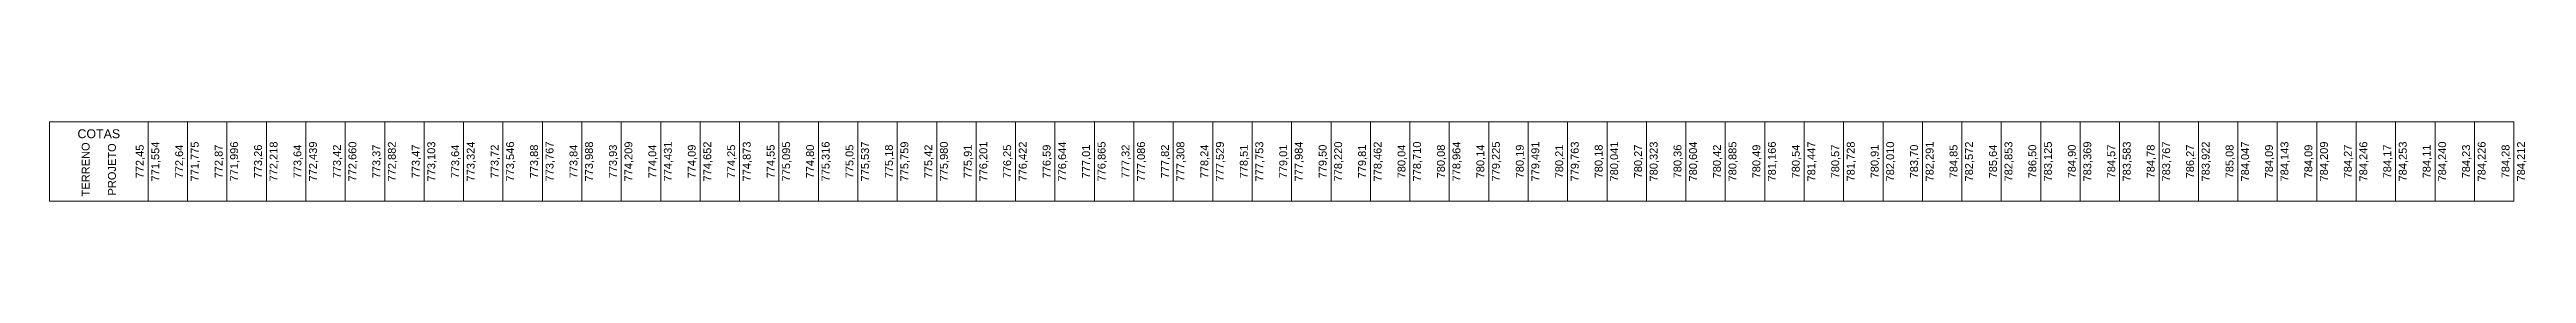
# Model space of a CAD drawing. Header units: metres. Extents: x 303118 to 359298, y 7408194 to 7460879.
# Drawn here: x 351634 to 352890, y 7420087 to 7420127 of the extents above; entities that cross this region are included whole.
import ezdxf

# ---------------------------------------------------------------- set-up
doc = ezdxf.new("R2010")
doc.units = ezdxf.units.M
doc.header["$LTSCALE"] = 10
doc.layers.add('F-VT-CAIXA', color=4, linetype='Continuous', lineweight=0)
doc.layers.add('F-VT-COTAS', color=2, linetype='Continuous', lineweight=0)
doc.layers.add('U-VT-PERFIL', color=4, linetype='Continuous')
doc.styles.add('Arial', font='arial.ttf')
doc.styles.add('R80', font='arial.ttf')

msp = doc.modelspace()

# ---------------------------------------------------------------- texts
at = {"layer": 'F-VT-COTAS', "color": 2, "linetype": 'Continuous', "lineweight": 0, "char_height": 4, "rotation": 90, "style": 'R80'}
for s, insert, attachment_point in [('{\\C1;772,45}', (351682.583, 7420106.777), 8), ('{\\C3;771,554}', (351688.083, 7420106.777), 5), ('{\\C1;772,64}', (351702.583, 7420106.777), 8), ('{\\C3;771,775}', (351708.083, 7420106.777), 5), ('{\\C1;772,87}', (351722.583, 7420106.777), 8), ('{\\C3;771,996}', (351728.083, 7420106.777), 5), ('{\\C1;773,26}', (351742.583, 7420106.777), 8), ('{\\C3;772,218}', (351748.083, 7420106.777), 5), ('{\\C1;773,64}', (351762.583, 7420106.777), 8), ('{\\C3;772,439}', (351768.083, 7420106.777), 5), ('{\\C1;773,42}', (351782.583, 7420106.777), 8), ('{\\C3;772,660}', (351788.083, 7420106.777), 5), ('{\\C1;773,37}', (351802.583, 7420106.777), 8), ('{\\C3;772,882}', (351808.083, 7420106.777), 5), ('{\\C1;773,47}', (351822.583, 7420106.777), 8), ('{\\C3;773,103}', (351828.083, 7420106.777), 5), ('{\\C1;773,64}', (351842.583, 7420106.777), 8), ('{\\C3;773,324}', (351848.083, 7420106.777), 5), ('{\\C1;773,72}', (351862.583, 7420106.777), 8), ('{\\C3;773,546}', (351868.083, 7420106.777), 5), ('{\\C1;773,88}', (351882.583, 7420106.777), 8), ('{\\C3;773,767}', (351888.083, 7420106.777), 5), ('{\\C1;773,84}', (351902.583, 7420106.777), 8), ('{\\C3;773,988}', (351908.083, 7420106.777), 5), ('{\\C1;773,93}', (351922.583, 7420106.777), 8), ('{\\C3;774,209}', (351928.083, 7420106.777), 5), ('{\\C1;774,04}', (351942.583, 7420106.777), 8), ('{\\C3;774,431}', (351948.083, 7420106.777), 5), ('{\\C1;774,09}', (351962.583, 7420106.777), 8), ('{\\C3;774,652}', (351968.083, 7420106.777), 5), ('{\\C1;774,25}', (351982.583, 7420106.777), 8), ('{\\C3;774,873}', (351988.083, 7420106.777), 5), ('{\\C1;774,55}', (352002.583, 7420106.777), 8), ('{\\C3;775,095}', (352008.083, 7420106.777), 5), ('{\\C1;774,80}', (352022.583, 7420106.777), 8), ('{\\C3;775,316}', (352028.083, 7420106.777), 5), ('{\\C1;775,05}', (352042.583, 7420106.777), 8), ('{\\C3;775,537}', (352048.083, 7420106.777), 5), ('{\\C1;775,18}', (352062.583, 7420106.777), 8), ('{\\C3;775,759}', (352068.083, 7420106.777), 5), ('{\\C1;775,42}', (352082.583, 7420106.777), 8), ('{\\C3;775,980}', (352088.083, 7420106.777), 5), ('{\\C1;775,91}', (352102.583, 7420106.777), 8), ('{\\C3;776,201}', (352108.083, 7420106.777), 5), ('{\\C1;776,25}', (352122.583, 7420106.777), 8), ('{\\C3;776,422}', (352128.083, 7420106.777), 5), ('{\\C1;776,59}', (352142.583, 7420106.777), 8), ('{\\C3;776,644}', (352148.083, 7420106.777), 5), ('{\\C1;777,01}', (352162.583, 7420106.777), 8), ('{\\C3;776,865}', (352168.083, 7420106.777), 5), ('{\\C1;777,32}', (352182.583, 7420106.777), 8), ('{\\C3;777,086}', (352188.083, 7420106.777), 5), ('{\\C1;777,82}', (352202.583, 7420106.777), 8), ('{\\C3;777,308}', (352208.083, 7420106.777), 5), ('{\\C1;778,24}', (352222.583, 7420106.777), 8), ('{\\C3;777,529}', (352228.083, 7420106.777), 5), ('{\\C1;778,51}', (352242.583, 7420106.777), 8), ('{\\C3;777,753}', (352248.083, 7420106.777), 5), ('{\\C1;779,01}', (352262.583, 7420106.777), 8), ('{\\C3;777,984}', (352268.083, 7420106.777), 5), ('{\\C1;779,50}', (352282.583, 7420106.777), 8), ('{\\C3;778,220}', (352288.083, 7420106.777), 5), ('{\\C1;779,81}', (352302.583, 7420106.777), 8), ('{\\C3;778,462}', (352308.083, 7420106.777), 5), ('{\\C1;780,04}', (352322.583, 7420106.777), 8), ('{\\C3;778,710}', (352328.083, 7420106.777), 5), ('{\\C1;780,08}', (352342.583, 7420106.777), 8), ('{\\C3;778,964}', (352348.083, 7420106.777), 5), ('{\\C1;780,14}', (352362.583, 7420106.777), 8), ('{\\C3;779,225}', (352368.083, 7420106.777), 5), ('{\\C1;780,19}', (352382.583, 7420106.777), 8), ('{\\C3;779,491}', (352388.083, 7420106.777), 5), ('{\\C1;780,21}', (352402.583, 7420106.777), 8), ('{\\C3;779,763}', (352408.083, 7420106.777), 5), ('{\\C1;780,18}', (352422.583, 7420106.777), 8), ('{\\C3;780,041}', (352428.083, 7420106.777), 5), ('{\\C1;780,27}', (352442.583, 7420106.777), 8), ('{\\C3;780,323}', (352448.083, 7420106.777), 5), ('{\\C1;780,36}', (352462.583, 7420106.777), 8), ('{\\C3;780,604}', (352468.083, 7420106.777), 5), ('{\\C1;780,42}', (352482.583, 7420106.777), 8), ('{\\C3;780,885}', (352488.083, 7420106.777), 5), ('{\\C1;780,49}', (352502.583, 7420106.777), 8), ('{\\C3;781,166}', (352508.083, 7420106.777), 5), ('{\\C1;780,54}', (352522.583, 7420106.777), 8), ('{\\C3;781,447}', (352528.083, 7420106.777), 5), ('{\\C1;780,57}', (352542.583, 7420106.777), 8), ('{\\C3;781,728}', (352548.083, 7420106.777), 5), ('{\\C1;780,91}', (352562.583, 7420106.777), 8), ('{\\C3;782,010}', (352568.083, 7420106.777), 5), ('{\\C1;783,70}', (352582.583, 7420106.777), 8), ('{\\C3;782,291}', (352588.083, 7420106.777), 5), ('{\\C1;784,85}', (352602.583, 7420106.777), 8), ('{\\C3;782,572}', (352608.083, 7420106.777), 5), ('{\\C1;785,64}', (352622.583, 7420106.777), 8), ('{\\C3;782,853}', (352628.083, 7420106.777), 5), ('{\\C1;786,50}', (352642.583, 7420106.777), 8), ('{\\C3;783,125}', (352648.083, 7420106.777), 5), ('{\\C1;784,90}', (352662.583, 7420106.777), 8), ('{\\C3;783,369}', (352668.083, 7420106.777), 5), ('{\\C1;784,57}', (352682.583, 7420106.777), 8), ('{\\C3;783,583}', (352688.083, 7420106.777), 5), ('{\\C1;784,78}', (352702.583, 7420106.777), 8), ('{\\C3;783,767}', (352708.083, 7420106.777), 5), ('{\\C1;786,27}', (352722.583, 7420106.777), 8), ('{\\C3;783,922}', (352728.083, 7420106.777), 5), ('{\\C1;785,08}', (352742.583, 7420106.777), 8), ('{\\C3;784,047}', (352748.083, 7420106.777), 5), ('{\\C1;784,09}', (352762.583, 7420106.777), 8), ('{\\C3;784,143}', (352768.083, 7420106.777), 5), ('{\\C1;784,09}', (352782.583, 7420106.777), 8), ('{\\C3;784,209}', (352788.083, 7420106.777), 5), ('{\\C1;784,27}', (352802.583, 7420106.777), 8), ('{\\C3;784,246}', (352808.083, 7420106.777), 5), ('{\\C1;784,17}', (352822.583, 7420106.777), 8), ('{\\C3;784,253}', (352828.083, 7420106.777), 5), ('{\\C1;784,11}', (352842.583, 7420106.777), 8), ('{\\C3;784,240}', (352848.083, 7420106.777), 5), ('{\\C1;784,23}', (352862.583, 7420106.777), 8), ('{\\C3;784,226}', (352868.083, 7420106.777), 5), ('{\\C1;784,28}', (352882.583, 7420106.777), 8), ('{\\C3;784,212}', (352888.083, 7420106.777), 5)]:
    msp.add_mtext(s, dxfattribs=dict(at, insert=insert, attachment_point=attachment_point))
at = {"layer": 'U-VT-PERFIL', "color": 4, "linetype": 'Continuous', "lineweight": -3, "insert": (351659.083, 7420120.777), "char_height": 4.5, "attachment_point": 5, "style": 'Arial'}
msp.add_mtext('{\\C4;COTAS}', dxfattribs=at)
at = {"layer": 'U-VT-PERFIL', "color": 4, "linetype": 'Continuous', "lineweight": -3, "insert": (351659.083, 7420102.777), "char_height": 4, "attachment_point": 5, "rotation": 90, "style": 'Arial'}
msp.add_mtext('{\\C1;TERRENO\\C3;\\P\\PPROJETO}', dxfattribs=at)

# ---------------------------------------------------------------- linework, layer by layer
at = {"layer": 'F-VT-CAIXA', "color": 4, "linetype": 'Continuous', "lineweight": 0}
for points in [[(351684.083, 7420086.777), (351684.083, 7420126.777), (351634.083, 7420126.777), (351634.083, 7420086.777)], [(351684.083, 7420086.777), (352884.083, 7420086.777), (352884.083, 7420126.777), (351684.083, 7420126.777)]]:
    msp.add_3dface(points, dxfattribs=at)
at = {"layer": 'F-VT-COTAS', "color": 2, "linetype": 'Continuous', "lineweight": 0}
for p, q in [((351684.083, 7420086.777), (351684.083, 7420126.777)), ((351704.083, 7420086.777), (351704.083, 7420126.777)), ((351724.083, 7420086.777), (351724.083, 7420126.777)), ((351744.083, 7420086.777), (351744.083, 7420126.777)), ((351764.083, 7420086.777), (351764.083, 7420126.777)), ((351784.083, 7420086.777), (351784.083, 7420126.777)), ((351804.083, 7420086.777), (351804.083, 7420126.777)), ((351824.083, 7420086.777), (351824.083, 7420126.777)), ((351844.083, 7420086.777), (351844.083, 7420126.777)), ((351864.083, 7420086.777), (351864.083, 7420126.777)), ((351884.083, 7420086.777), (351884.083, 7420126.777)), ((351904.083, 7420086.777), (351904.083, 7420126.777)), ((351924.083, 7420086.777), (351924.083, 7420126.777)), ((351944.083, 7420086.777), (351944.083, 7420126.777)), ((351964.083, 7420086.777), (351964.083, 7420126.777)), ((351984.083, 7420086.777), (351984.083, 7420126.777)), ((352004.083, 7420086.777), (352004.083, 7420126.777)), ((352024.083, 7420086.777), (352024.083, 7420126.777)), ((352044.083, 7420086.777), (352044.083, 7420126.777)), ((352064.083, 7420086.777), (352064.083, 7420126.777)), ((352084.083, 7420086.777), (352084.083, 7420126.777)), ((352104.083, 7420086.777), (352104.083, 7420126.777)), ((352124.083, 7420086.777), (352124.083, 7420126.777)), ((352144.083, 7420086.777), (352144.083, 7420126.777)), ((352164.083, 7420086.777), (352164.083, 7420126.777)), ((352184.083, 7420086.777), (352184.083, 7420126.777)), ((352204.083, 7420086.777), (352204.083, 7420126.777)), ((352224.083, 7420086.777), (352224.083, 7420126.777)), ((352244.083, 7420086.777), (352244.083, 7420126.777)), ((352264.083, 7420086.777), (352264.083, 7420126.777)), ((352284.083, 7420086.777), (352284.083, 7420126.777)), ((352304.083, 7420086.777), (352304.083, 7420126.777)), ((352324.083, 7420086.777), (352324.083, 7420126.777)), ((352344.083, 7420086.777), (352344.083, 7420126.777)), ((352364.083, 7420086.777), (352364.083, 7420126.777)), ((352384.083, 7420086.777), (352384.083, 7420126.777)), ((352404.083, 7420086.777), (352404.083, 7420126.777)), ((352424.083, 7420086.777), (352424.083, 7420126.777)), ((352444.083, 7420086.777), (352444.083, 7420126.777)), ((352464.083, 7420086.777), (352464.083, 7420126.777)), ((352484.083, 7420086.777), (352484.083, 7420126.777)), ((352504.083, 7420086.777), (352504.083, 7420126.777)), ((352524.083, 7420086.777), (352524.083, 7420126.777)), ((352544.083, 7420086.777), (352544.083, 7420126.777)), ((352564.083, 7420086.777), (352564.083, 7420126.777)), ((352584.083, 7420086.777), (352584.083, 7420126.777)), ((352604.083, 7420086.777), (352604.083, 7420126.777)), ((352624.083, 7420086.777), (352624.083, 7420126.777)), ((352644.083, 7420086.777), (352644.083, 7420126.777)), ((352664.083, 7420086.777), (352664.083, 7420126.777)), ((352684.083, 7420086.777), (352684.083, 7420126.777)), ((352704.083, 7420086.777), (352704.083, 7420126.777)), ((352724.083, 7420086.777), (352724.083, 7420126.777)), ((352744.083, 7420086.777), (352744.083, 7420126.777)), ((352764.083, 7420086.777), (352764.083, 7420126.777)), ((352784.083, 7420086.777), (352784.083, 7420126.777)), ((352804.083, 7420086.777), (352804.083, 7420126.777)), ((352824.083, 7420086.777), (352824.083, 7420126.777)), ((352844.083, 7420086.777), (352844.083, 7420126.777)), ((352864.083, 7420086.777), (352864.083, 7420126.777)), ((352884.083, 7420086.777), (352884.083, 7420126.777))]:
    msp.add_line(p, q, dxfattribs=at)

msp.set_redraw_order([(e.dxf.handle, doc.entitydb.next_handle()) for e in msp.query("TEXT MTEXT ATTDEF DIMENSION ARC_DIMENSION")])  # texts and dimensions are drawn at this point

doc.saveas('drawing.dxf')
